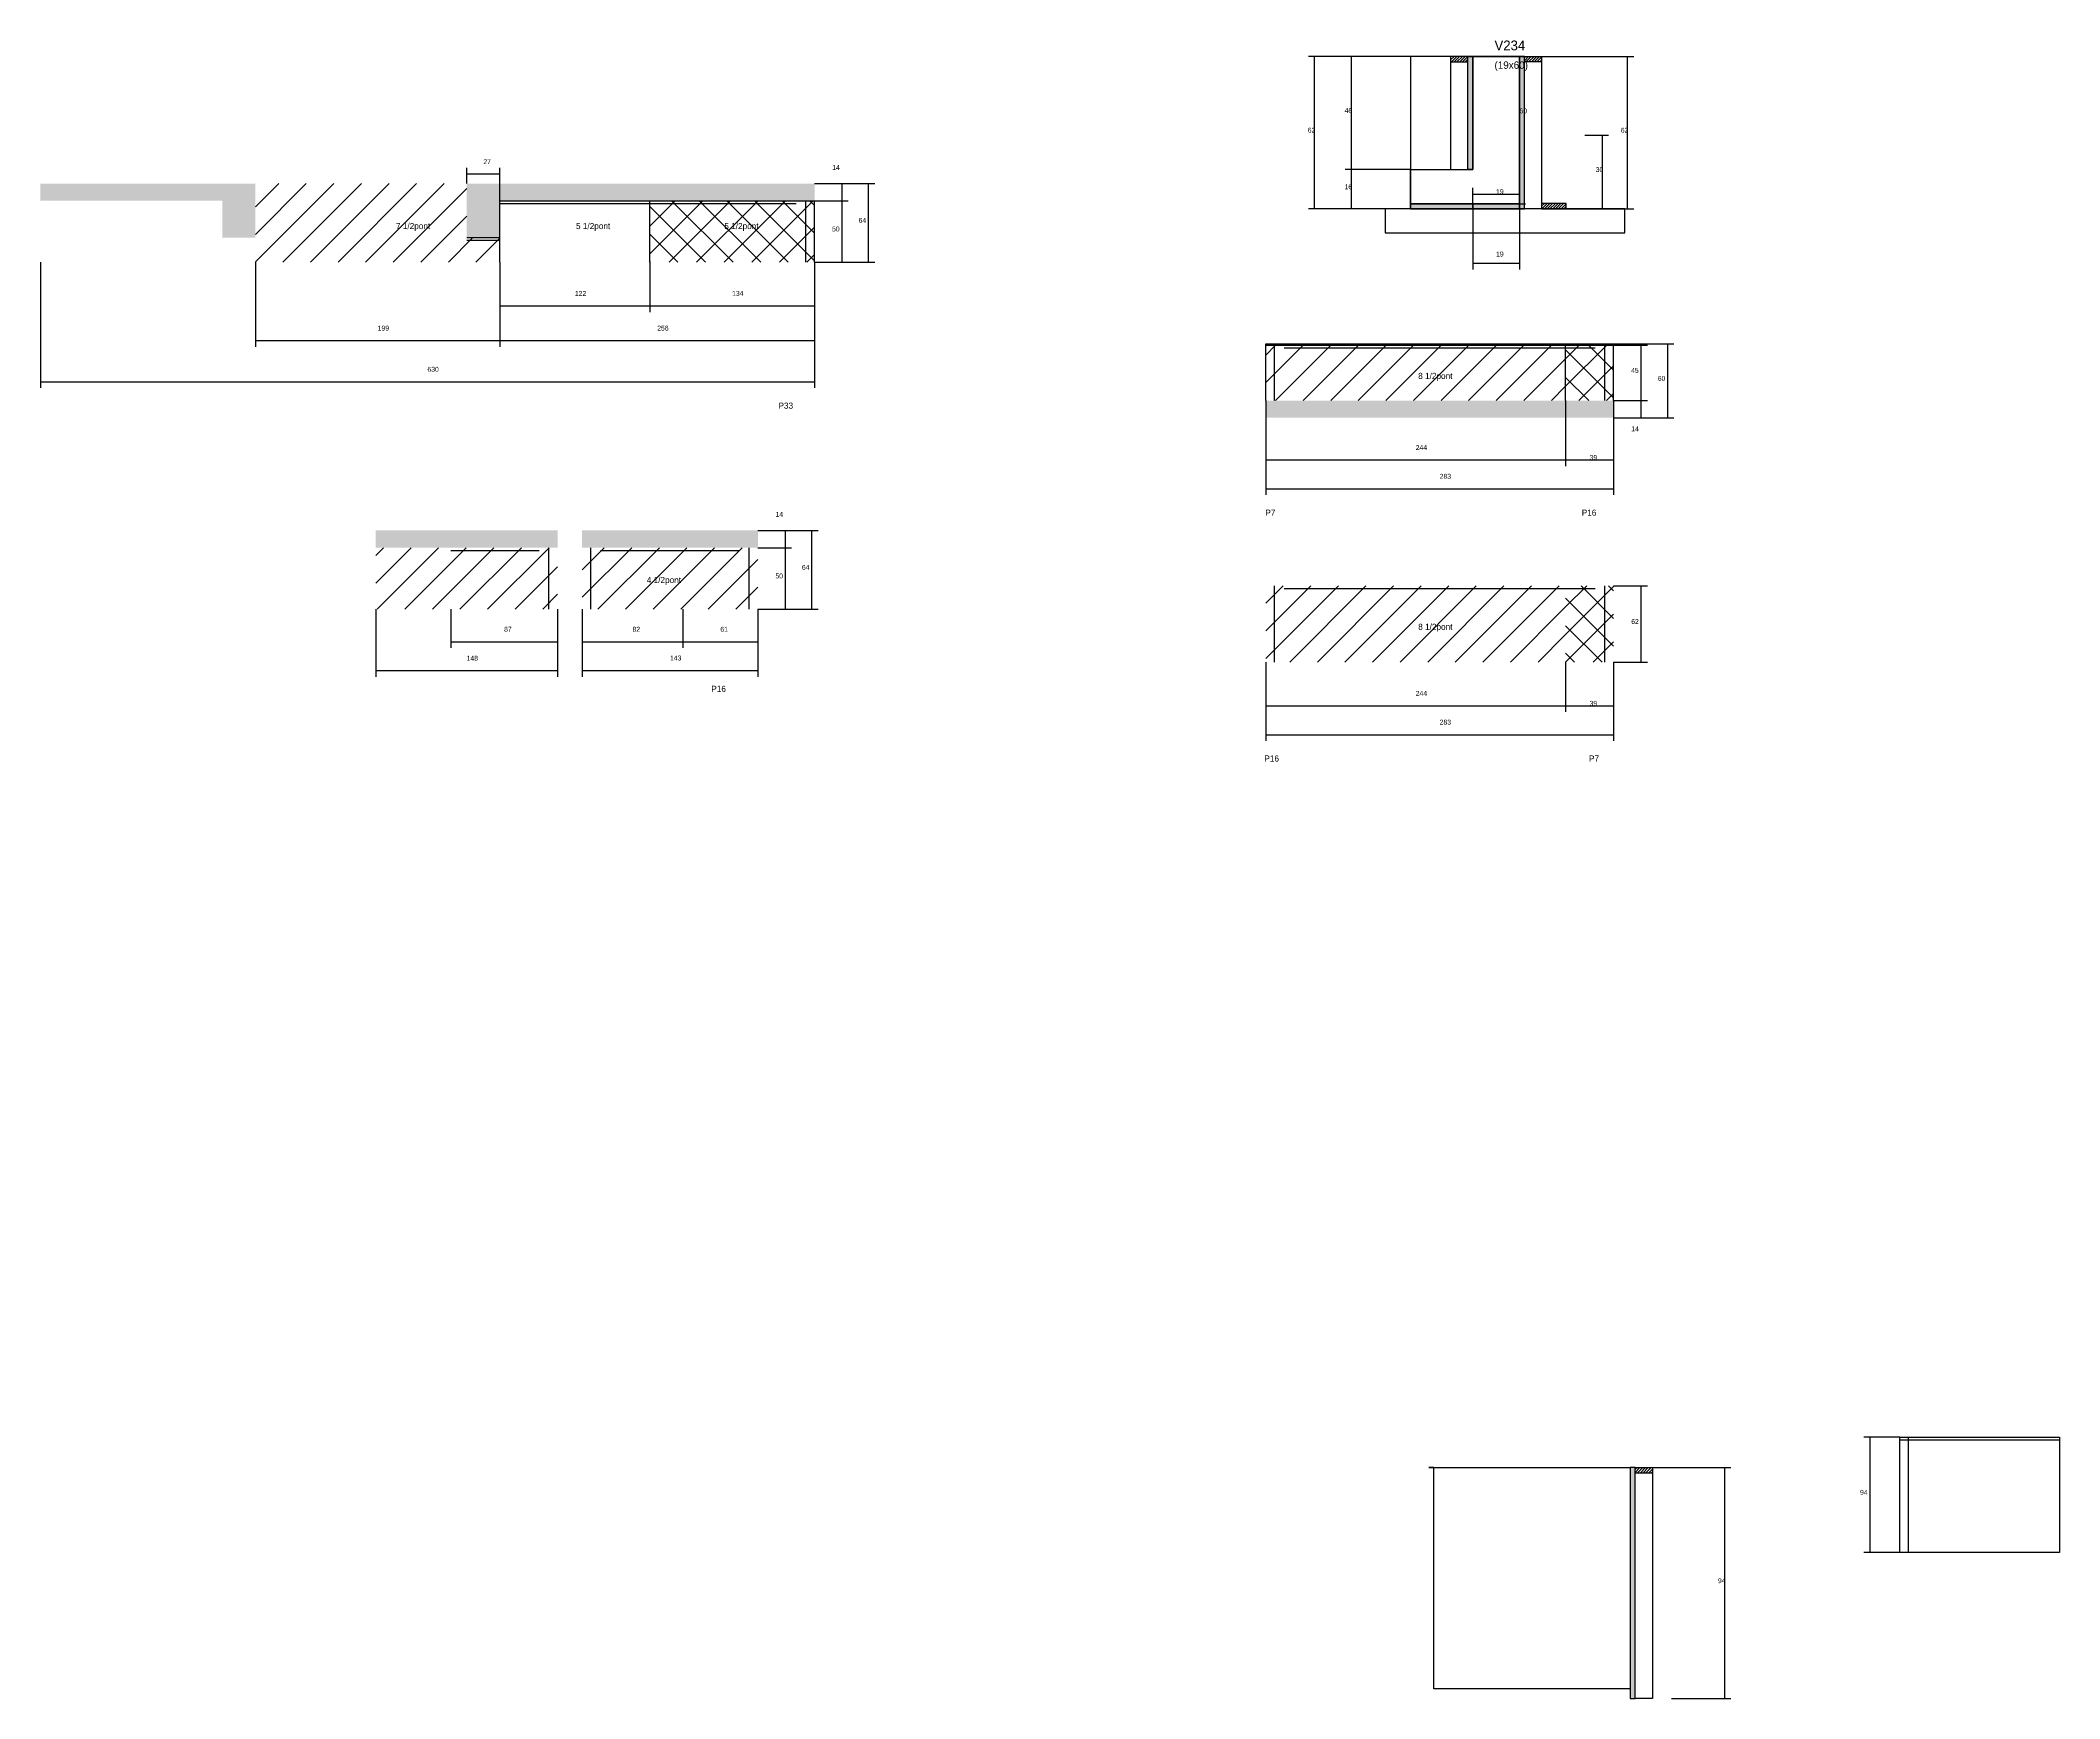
# Model space of a CAD drawing. Header units: metres. Extents: x 6590 to 8234, y 3216 to 4566.
import ezdxf

# ---------------------------------------------------------------- set-up
doc = ezdxf.new("R2010")
doc.units = ezdxf.units.M
for name, color, linetype in [('CONCRETO', 251, 'Continuous'), ('COTA', 4, 'Continuous'), ('Cota Seção (2x)', 4, 'Continuous'), ('Hachura', 253, 'Continuous'), ('Madeira', 126, 'Continuous'), ('NOMENCLATURA', 7, 'Continuous'), ('Painéis', 200, 'Continuous'), ('REAPROVEITAMENTO', 251, 'Continuous'), ('SARR_2.2x7', 40, 'Continuous'), ('Texto Seção', 7, 'Continuous')]:
    doc.layers.add(name, color=color, linetype=linetype)

msp = doc.modelspace()

# ---------------------------------------------------------------- hatches: boundary and pattern name
at = {"layer": 'COTA'}
h = msp.add_hatch(dxfattribs=at)
h.set_pattern_fill('AR-CONC', scale=0.03)
h.paths.add_polyline_path([(6765.4, 4405.5), (6765.4, 4449.5), (6765.4, 4449.5), (6590.4, 4449.5), (6590.4, 4449.5), (6590.4, 4435.5), (6590.4, 4435.5), (6738.4, 4435.5), (6738.4, 4435.5), (6738.4, 4405.5), (6738.4, 4405.5), (6765.4, 4405.5)])
h = msp.add_hatch(dxfattribs=at)
h.set_pattern_fill('AR-CONC', scale=0.03)
h.paths.add_polyline_path([(6937.4, 4449.5), (6937.4, 4405.5), (6937.4, 4405.5), (6964.4, 4405.5), (6964.4, 4405.5), (6964.4, 4435.5), (6964.4, 4435.5), (7220.4, 4435.5), (7220.4, 4435.5), (7220.4, 4449.5), (7220.4, 4449.5), (6937.4, 4449.5)])
h = msp.add_hatch(dxfattribs=at)
h.set_pattern_fill('AR-CONC', scale=0.03)
h.paths.add_polyline_path([(7870.7, 4258.9), (7587.7, 4258.9), (7587.7, 4258.9), (7587.7, 4272.9), (7587.7, 4272.9), (7870.7, 4272.9), (7870.7, 4272.9), (7870.7, 4258.9)])
h = msp.add_hatch(dxfattribs=at)
h.set_pattern_fill('AR-CONC', scale=0.03)
h.paths.add_polyline_path([(7011.3, 4153.1), (7011.3, 4167.1), (7011.3, 4167.1), (6863.3, 4167.1), (6863.3, 4167.1), (6863.3, 4153.1), (6863.3, 4153.1), (7011.3, 4153.1)])
h = msp.add_hatch(dxfattribs=at)
h.set_pattern_fill('AR-CONC', scale=0.03)
h.paths.add_polyline_path([(7174.3, 4153.1), (7174.3, 4167.1), (7174.3, 4167.1), (7031.3, 4167.1), (7031.3, 4167.1), (7031.3, 4153.1), (7031.3, 4153.1), (7174.3, 4153.1)])
at = {"layer": 'Hachura'}
h = msp.add_hatch(dxfattribs=at)
h.set_pattern_fill('ANSI31', scale=0.5)
h.paths.add_polyline_path([(7752.1, 4548.5), (7752.1, 4552.9), (7752.1, 4552.9), (7738.1, 4552.9), (7738.1, 4552.9), (7738.1, 4548.5), (7738.1, 4548.5), (7752.1, 4548.5)])
h = msp.add_hatch(color=8, dxfattribs=at)
h.dxf.hatch_style = 1
h.paths.add_polyline_path([(7752.1, 4460.9), (7756.1, 4460.9), (7756.1, 4460.9), (7756.1, 4552.6), (7756.1, 4552.6), (7752.1, 4552.6), (7752.1, 4552.6), (7752.1, 4460.9)])
h = msp.add_hatch(color=8, dxfattribs=at)
h.dxf.hatch_style = 1
h.paths.add_polyline_path([(7794.1, 4428.9), (7798.1, 4428.9), (7798.1, 4428.9), (7798.1, 4552.9), (7798.1, 4552.9), (7794.1, 4552.9), (7794.1, 4552.9), (7794.1, 4428.9)])
h = msp.add_hatch(dxfattribs=at)
h.set_pattern_fill('ANSI31', scale=0.5)
h.paths.add_polyline_path([(7798.1, 4548.5), (7798.1, 4552.9), (7798.1, 4552.9), (7812.1, 4552.9), (7812.1, 4552.9), (7812.1, 4548.5), (7812.1, 4548.5), (7798.1, 4548.5)])
h = msp.add_hatch(color=8, dxfattribs=at)
h.dxf.hatch_style = 1
h.paths.add_polyline_path([(7756.1, 4428.9), (7756.1, 4432.9), (7756.1, 4432.9), (7705.3, 4432.9), (7705.3, 4432.9), (7705.3, 4428.9), (7705.3, 4428.9), (7756.1, 4428.9)])
h = msp.add_hatch(color=8, dxfattribs=at)
h.dxf.hatch_style = 1
h.paths.add_polyline_path([(7794.1, 4428.9), (7794.1, 4432.9), (7794.1, 4432.9), (7756.1, 4432.9), (7756.1, 4432.9), (7756.1, 4428.9), (7756.1, 4428.9), (7794.1, 4428.9)])
h = msp.add_hatch(dxfattribs=at)
h.set_pattern_fill('ANSI31', scale=0.5)
h.paths.add_polyline_path([(7832.1, 4428.9), (7832.1, 4433.3), (7832.1, 4433.3), (7812.1, 4433.3), (7812.1, 4433.3), (7812.1, 4428.9), (7812.1, 4428.9), (7832.1, 4428.9)])
h = msp.add_hatch(color=8, dxfattribs=at)
h.dxf.hatch_style = 1
h.paths.add_polyline_path([(7888.3, 3404.3), (7884.3, 3404.3), (7884.3, 3404.3), (7884.3, 3216.3), (7884.3, 3216.3), (7888.3, 3216.3), (7888.3, 3216.3), (7888.3, 3404.3)])
h = msp.add_hatch(dxfattribs=at)
h.set_pattern_fill('ANSI31', scale=0.5)
h.paths.add_polyline_path([(7888.3, 3399.9), (7888.3, 3404.3), (7888.3, 3404.3), (7902.3, 3404.3), (7902.3, 3404.3), (7902.3, 3399.9), (7902.3, 3399.9), (7888.3, 3399.9)])
at = {"layer": 'REAPROVEITAMENTO'}
h = msp.add_hatch(dxfattribs=at)
h.set_pattern_fill('ANSI31', scale=5)
h.paths.add_polyline_path([(6937.4, 4405.5), (6937.4, 4449.5), (6937.4, 4449.5), (6765.4, 4449.5), (6765.4, 4449.5), (6765.4, 4385.5), (6765.4, 4385.5), (6964.4, 4385.5), (6964.4, 4385.5), (6964.4, 4405.5), (6964.4, 4405.5), (6937.4, 4405.5)])
h = msp.add_hatch(dxfattribs=at)
h.set_pattern_fill('ANSI37', scale=5)
h.paths.add_polyline_path([(7220.4, 4435.5), (7086.4, 4435.5), (7086.4, 4435.5), (7086.4, 4385.5), (7086.4, 4385.5), (7220.4, 4385.5), (7220.4, 4385.5), (7220.4, 4435.5)])
h = msp.add_hatch(dxfattribs=at)
h.set_pattern_fill('ANSI31', scale=5)
h.paths.add_polyline_path([(7587.7, 4272.9), (7831.7, 4272.9), (7831.7, 4272.9), (7831.7, 4317.9), (7831.7, 4317.9), (7587.7, 4317.9), (7587.7, 4317.9), (7587.7, 4272.9)])
h = msp.add_hatch(dxfattribs=at)
h.set_pattern_fill('ANSI37', scale=5)
h.paths.add_polyline_path([(7870.7, 4317.9), (7831.7, 4317.9), (7831.7, 4317.9), (7831.7, 4272.9), (7831.7, 4272.9), (7870.7, 4272.9), (7870.7, 4272.9), (7870.7, 4317.9)])
h = msp.add_hatch(dxfattribs=at)
h.set_pattern_fill('ANSI31', scale=5)
h.paths.add_polyline_path([(6863.3, 4103.1), (7011.3, 4103.1), (7011.3, 4103.1), (7011.3, 4153.1), (7011.3, 4153.1), (6863.3, 4153.1), (6863.3, 4153.1), (6863.3, 4103.1)])
h = msp.add_hatch(dxfattribs=at)
h.set_pattern_fill('ANSI31', scale=5)
h.paths.add_polyline_path([(7031.3, 4103.1), (7174.3, 4103.1), (7174.3, 4103.1), (7174.3, 4153.1), (7174.3, 4153.1), (7031.3, 4153.1), (7031.3, 4153.1), (7031.3, 4103.1)])
h = msp.add_hatch(dxfattribs=at)
h.set_pattern_fill('ANSI31', scale=5)
h.paths.add_polyline_path([(7587.7, 4060), (7831.7, 4060), (7831.7, 4060), (7831.7, 4122), (7831.7, 4122), (7587.7, 4122), (7587.7, 4122), (7587.7, 4060)])
h = msp.add_hatch(dxfattribs=at)
h.set_pattern_fill('ANSI37', scale=5)
h.paths.add_polyline_path([(7870.7, 4122), (7831.7, 4122), (7831.7, 4122), (7831.7, 4060), (7831.7, 4060), (7870.7, 4060), (7870.7, 4060), (7870.7, 4122)])

# ---------------------------------------------------------------- linework, layer by layer
at = {"layer": 'CONCRETO'}
msp.add_lwpolyline([(7756.1, 4552.9), (7794.1, 4552.9), (7794.1, 4528.9), (7794.1, 4528.9), (7794.1, 4432.9), (7705.3, 4432.9), (7705.3, 4460.9), (7756.1, 4460.9), (7756.1, 4552.9)], dxfattribs=at)
for points in [[(7705.3, 4432.9), (7794.1, 4432.9), (7794.1, 4552.9), (7705.3, 4552.9)], [(7720.3, 3404.3), (7720.3, 3404.3), (7884.3, 3404.3), (7884.3, 3380.3), (7884.3, 3380.3), (7884.3, 3224.3), (7724.3, 3224.3), (7724.3, 3404.3)]]:
    msp.add_lwpolyline(points, close=True, dxfattribs=at)
at = {"layer": 'COTA'}
for p, q in [((7738.1, 4552.9), (7622.3, 4552.9)), ((7627.3, 4428.9), (7627.3, 4552.9)), ((7738.1, 4552.9), (7652.3, 4552.9)), ((7657.3, 4460.9), (7657.3, 4552.9)), ((7812.1, 4552.9), (7887.1, 4552.9)), ((7882.1, 4428.9), (7882.1, 4552.9)), ((7847.4, 4489), (7866.7, 4489)), ((7861.7, 4428.9), (7861.7, 4489)), ((6937.4, 4449.5), (6937.4, 4462.3)), ((6937.4, 4457.3), (6964.4, 4457.3)), ((6964.4, 4435.5), (6964.4, 4462.3)), ((7705.3, 4460.9), (7652.3, 4460.9)), ((7705.3, 4460.9), (7652.3, 4460.9)), ((7657.3, 4428.9), (7657.3, 4460.9)), ((7220.4, 4449.5), (7247.8, 4449.5)), ((7220.4, 4449.5), (7269.4, 4449.5)), ((7242.8, 4435.5), (7242.8, 4449.5)), ((7264.4, 4385.5), (7264.4, 4449.5)), ((7220.4, 4435.5), (7247.8, 4435.5)), ((7220.4, 4435.5), (7247.8, 4435.5)), ((7242.8, 4385.5), (7242.8, 4435.5)), ((7705.3, 4428.9), (7622.3, 4428.9)), ((7705.3, 4428.9), (7652.3, 4428.9)), ((7756.1, 4428.9), (7756.1, 4379.6)), ((7794.1, 4428.9), (7794.1, 4379.6)), ((7812.1, 4428.9), (7887.1, 4428.9)), ((7832.1, 4428.9), (7866.7, 4428.9)), ((6590.4, 4385.5), (6590.4, 4283.1)), ((6765.4, 4385.5), (6765.4, 4316.7)), ((6964.4, 4385.5), (6964.4, 4316.7)), ((6964.4, 4385.5), (6964.4, 4316.7)), ((7220.4, 4385.5), (7247.8, 4385.5)), ((7220.4, 4385.5), (7269.4, 4385.5)), ((7220.4, 4385.5), (7220.4, 4283.1)), ((7220.4, 4385.5), (7220.4, 4316.7)), ((7756.1, 4384.6), (7794.1, 4384.6)), ((6765.4, 4321.7), (6964.4, 4321.7)), ((6964.4, 4321.7), (7220.4, 4321.7)), ((7870.7, 4318.9), (7919.8, 4318.9)), ((7870.7, 4317.9), (7898.2, 4317.9)), ((7893.2, 4272.9), (7893.2, 4317.9)), ((7914.8, 4258.9), (7914.8, 4318.9)), ((6590.4, 4288.1), (7220.4, 4288.1)), ((7587.7, 4272.9), (7587.7, 4219.5)), ((7587.7, 4272.9), (7587.7, 4196)), ((7831.7, 4272.9), (7831.7, 4219.5)), ((7831.7, 4272.9), (7831.7, 4219.5)), ((7870.7, 4272.9), (7870.7, 4219.5)), ((7870.7, 4272.9), (7870.7, 4196)), ((7870.7, 4272.9), (7898.2, 4272.9)), ((7870.7, 4272.9), (7898.2, 4272.9)), ((7893.2, 4258.9), (7893.2, 4272.9)), ((7870.7, 4258.9), (7919.8, 4258.9)), ((7870.7, 4258.9), (7898.2, 4258.9)), ((7587.7, 4224.5), (7831.7, 4224.5)), ((7831.7, 4224.5), (7870.7, 4224.5)), ((7587.7, 4201), (7870.7, 4201)), ((7174.3, 4167.1), (7201.7, 4167.1)), ((7174.3, 4167.1), (7223.3, 4167.1)), ((7196.7, 4153.1), (7196.7, 4167.1)), ((7218.3, 4103.1), (7218.3, 4167.1)), ((7174.3, 4153.1), (7201.7, 4153.1)), ((7174.3, 4153.1), (7201.7, 4153.1)), ((7196.7, 4103.1), (7196.7, 4153.1)), ((7870.7, 4122), (7898.2, 4122)), ((7893.2, 4060), (7893.2, 4122)), ((6863.3, 4103.1), (6863.3, 4048)), ((6924.3, 4103.1), (6924.3, 4071.6)), ((7011.3, 4103.1), (7011.3, 4071.6)), ((7011.3, 4103.1), (7011.3, 4048)), ((7031.3, 4103.1), (7031.3, 4071.6)), ((7031.3, 4103.1), (7031.3, 4048)), ((7113.3, 4103.1), (7113.3, 4071.6)), ((7113.3, 4103.1), (7113.3, 4071.6)), ((7174.3, 4103.1), (7174.3, 4071.6)), ((7174.3, 4103.1), (7174.3, 4048)), ((7174.3, 4103.1), (7201.7, 4103.1)), ((7174.3, 4103.1), (7223.3, 4103.1)), ((6924.3, 4076.6), (7011.3, 4076.6)), ((7031.3, 4076.6), (7113.3, 4076.6)), ((7113.3, 4076.6), (7174.3, 4076.6)), ((7587.7, 4060), (7587.7, 4019.4)), ((7587.7, 4060), (7587.7, 3995.9)), ((7831.7, 4060), (7831.7, 4019.4)), ((7831.7, 4060), (7831.7, 4019.4)), ((7870.7, 4060), (7870.7, 4019.4)), ((7870.7, 4060), (7870.7, 3995.9)), ((7870.7, 4060), (7898.2, 4060)), ((6863.3, 4053), (7011.3, 4053)), ((7031.3, 4053), (7174.3, 4053)), ((7587.7, 4024.4), (7831.7, 4024.4)), ((7831.7, 4024.4), (7870.7, 4024.4)), ((7587.7, 4000.9), (7870.7, 4000.9)), ((8103.7, 3429.2), (8074.4, 3429.2)), ((8079.4, 3335.2), (8079.4, 3429.2)), ((7902.3, 3404.3), (7966.2, 3404.3)), ((7961.2, 3216.3), (7961.2, 3404.3)), ((8103.7, 3335.2), (8074.4, 3335.2)), ((7917.9, 3216.3), (7966.2, 3216.3))]:
    msp.add_line(p, q, dxfattribs=at)
at = {"layer": 'Cota Seção (2x)'}
for p, q in [((7792.8, 4552.9), (7799.1, 4552.9)), ((7794.1, 4432.9), (7794.1, 4552.9)), ((7756.1, 4432.9), (7756.1, 4445.9)), ((7756.1, 4440.9), (7794.1, 4440.9)), ((7794.1, 4432.9), (7794.1, 4445.9)), ((7794.1, 4432.9), (7799.1, 4432.9)), ((6964.4, 4385.5), (6964.4, 4344.9)), ((7086.4, 4385.5), (7086.4, 4344.9)), ((7086.4, 4385.5), (7086.4, 4344.9)), ((7220.4, 4385.5), (7220.4, 4344.9)), ((6964.4, 4349.9), (7086.4, 4349.9)), ((7086.4, 4349.9), (7220.4, 4349.9))]:
    msp.add_line(p, q, dxfattribs=at)
at = {"layer": 'Madeira'}
for points in [[(7752.1, 4548.5), (7752.1, 4552.9), (7738.1, 4552.9), (7738.1, 4548.5)], [(7752.1, 4552.9), (7738.1, 4552.9), (7738.1, 4460.9), (7752.1, 4460.9)], [(7798.1, 4548.5), (7798.1, 4552.9), (7812.1, 4552.9), (7812.1, 4548.5)], [(7798.1, 4552.9), (7812.1, 4552.9), (7812.1, 4428.9), (7798.1, 4428.9)], [(7684.7, 4409.3), (7879.9, 4409.3), (7879.9, 4428.9), (7684.7, 4428.9)], [(7832.1, 4428.9), (7832.1, 4433.3), (7812.1, 4433.3), (7812.1, 4428.9)], [(7888.3, 3399.9), (7888.3, 3404.3), (7902.3, 3404.3), (7902.3, 3399.9)], [(7888.3, 3404.3), (7902.3, 3404.3), (7902.3, 3216.3), (7888.3, 3216.3)]]:
    msp.add_lwpolyline(points, close=True, dxfattribs=at)
at = {"layer": 'Painéis'}
for p, q in [((7794.1, 4428.9), (7794.1, 4552.9)), ((6964.4, 4435.5), (7220.4, 4435.5)), ((6964.4, 4385.5), (6964.4, 4435.5)), ((7086.4, 4385.5), (7086.4, 4435.5)), ((7220.4, 4385.5), (7220.4, 4435.5)), ((7705.3, 4432.9), (7756.1, 4432.9)), ((7705.3, 4428.9), (7705.3, 4432.9)), ((7756.1, 4432.9), (7794.1, 4432.9)), ((7756.1, 4428.9), (7756.1, 4432.9)), ((7794.1, 4428.9), (7794.1, 4432.9)), ((6937.4, 4405.5), (6964.4, 4405.5)), ((7587.7, 4317.9), (7870.7, 4317.9)), ((7587.7, 4272.9), (7587.7, 4317.9)), ((7831.7, 4272.9), (7831.7, 4317.9)), ((7870.7, 4272.9), (7870.7, 4317.9))]:
    msp.add_line(p, q, dxfattribs=at)
for points in [[(7752.1, 4552.9), (7756.1, 4552.9), (7756.1, 4460.9), (7752.1, 4460.9)], [(7798.1, 4552.9), (7794.1, 4552.9), (7794.1, 4428.9), (7798.1, 4428.9)], [(7756.1, 4428.9), (7756.1, 4432.9), (7705.3, 4432.9), (7705.3, 4428.9)], [(7794.1, 4428.9), (7794.1, 4432.9), (7756.1, 4432.9), (7756.1, 4428.9)], [(8103.7, 3429.2), (8233.7, 3429.2), (8233.7, 3335.2), (8103.7, 3335.2)], [(7888.3, 3404.3), (7884.3, 3404.3), (7884.3, 3216.3), (7888.3, 3216.3)]]:
    msp.add_lwpolyline(points, close=True, dxfattribs=at)
at = {"layer": 'SARR_2.2x7'}
for p, q in [((6964.4, 4433.3), (7205.4, 4433.3)), ((7213.4, 4385.5), (7213.4, 4435.5)), ((6937.4, 4403.3), (6964.4, 4403.3)), ((7587.7, 4318.9), (7831.7, 4318.9)), ((7587.7, 4317.9), (7587.7, 4318.9)), ((7594.7, 4272.9), (7594.7, 4317.9)), ((7602.7, 4315.7), (7831.7, 4315.7)), ((7831.7, 4318.9), (7870.7, 4318.9)), ((7831.7, 4317.9), (7831.7, 4318.9)), ((7831.7, 4315.7), (7855.7, 4315.7)), ((7863.7, 4272.9), (7863.7, 4317.9)), ((7870.7, 4317.9), (7870.7, 4318.9)), ((6924.3, 4150.9), (6996.3, 4150.9)), ((7004.3, 4103.1), (7004.3, 4153.1)), ((7038.3, 4103.1), (7038.3, 4153.1)), ((7046.3, 4150.9), (7113.3, 4150.9)), ((7113.3, 4150.9), (7159.3, 4150.9)), ((7167.3, 4103.1), (7167.3, 4153.1)), ((7594.7, 4060), (7594.7, 4122)), ((7602.7, 4119.8), (7831.7, 4119.8)), ((7831.7, 4119.8), (7855.7, 4119.8)), ((7863.7, 4060), (7863.7, 4122)), ((8103.7, 3427), (8233.7, 3427)), ((8110.7, 3335.2), (8110.7, 3429.2))]:
    msp.add_line(p, q, dxfattribs=at)

# ---------------------------------------------------------------- texts
at = {"layer": 'COTA'}
for s, p in [('46', (7651.8, 4506.9)), ('62', (7621.8, 4490.9)), ('62', (7876.6, 4490.9)), ('27', (6950.9, 4465.3)), ('14', (7234.8, 4460.5)), ('30', (7856.2, 4458.9)), ('16', (7651.8, 4444.9)), ('64', (7256.3, 4417.5)), ('50', (7234.7, 4410.5)), ('19', (7775.1, 4390.1)), ('199', (6864.9, 4329.8)), ('256', (7092.4, 4329.8)), ('630', (6905.4, 4296.3)), ('45', (7885, 4295.4)), ('60', (7906.7, 4288.9)), ('14', (7885.1, 4247.8)), ('244', (7709.7, 4232.6)), ('39', (7851.2, 4224.5)), ('283', (7729.2, 4209.2)), ('14', (7188.7, 4178.2)), ('50', (7188.6, 4128.1)), ('64', (7210.2, 4135.1)), ('62', (7885.1, 4091)), ('87', (6967.8, 4084.7)), ('82', (7072.3, 4084.7)), ('61', (7143.8, 4084.7)), ('148', (6937.3, 4061.1)), ('143', (7102.8, 4061.3)), ('244', (7709.7, 4032.5)), ('39', (7851.2, 4024.4)), ('283', (7729.2, 4009.1)), ('94', (8071.3, 3382.2)), ('94', (7955.7, 3310.3))]:
    msp.add_text(s, height=4, dxfattribs=at).set_placement(p)
at = {"layer": 'Cota Seção (2x)'}
for s, p in [('60', (7794.1, 4506.6)), ('19', (7775.1, 4440.9)), ('122', (7025.4, 4358)), ('134', (7153.4, 4358.1))]:
    msp.add_text(s, height=4, dxfattribs=at).set_placement(p)
at = {"layer": 'NOMENCLATURA'}
for s, p in [('7 1/2pont', (6879.8, 4412.4)), ('5 1/2pont', (7026.3, 4412.4)), ('5 1/2pont', (7147, 4412.4)), ('8 1/2pont', (7711.7, 4290.4)), ('P33', (7191.1, 4266.2)), ('P7', (7587.3, 4179.1)), ('P16', (7844.8, 4179.1)), ('4 1/2pont', (7083.9, 4124.3)), ('8 1/2pont', (7711.7, 4086.2)), ('P16', (7136.4, 4035.7)), ('P16', (7586.5, 3979)), ('P7', (7850.7, 3979))]:
    msp.add_text(s, height=5, dxfattribs=at).set_placement(p)
at = {"layer": 'Texto Seção'}
for s, height, p in [('V234', 8, (7773.8, 4557.9)), ('(19x60)', 6, (7773.8, 4542.9))]:
    msp.add_text(s, height=height, dxfattribs=at).set_placement(p)

doc.saveas('drawing.dxf')
